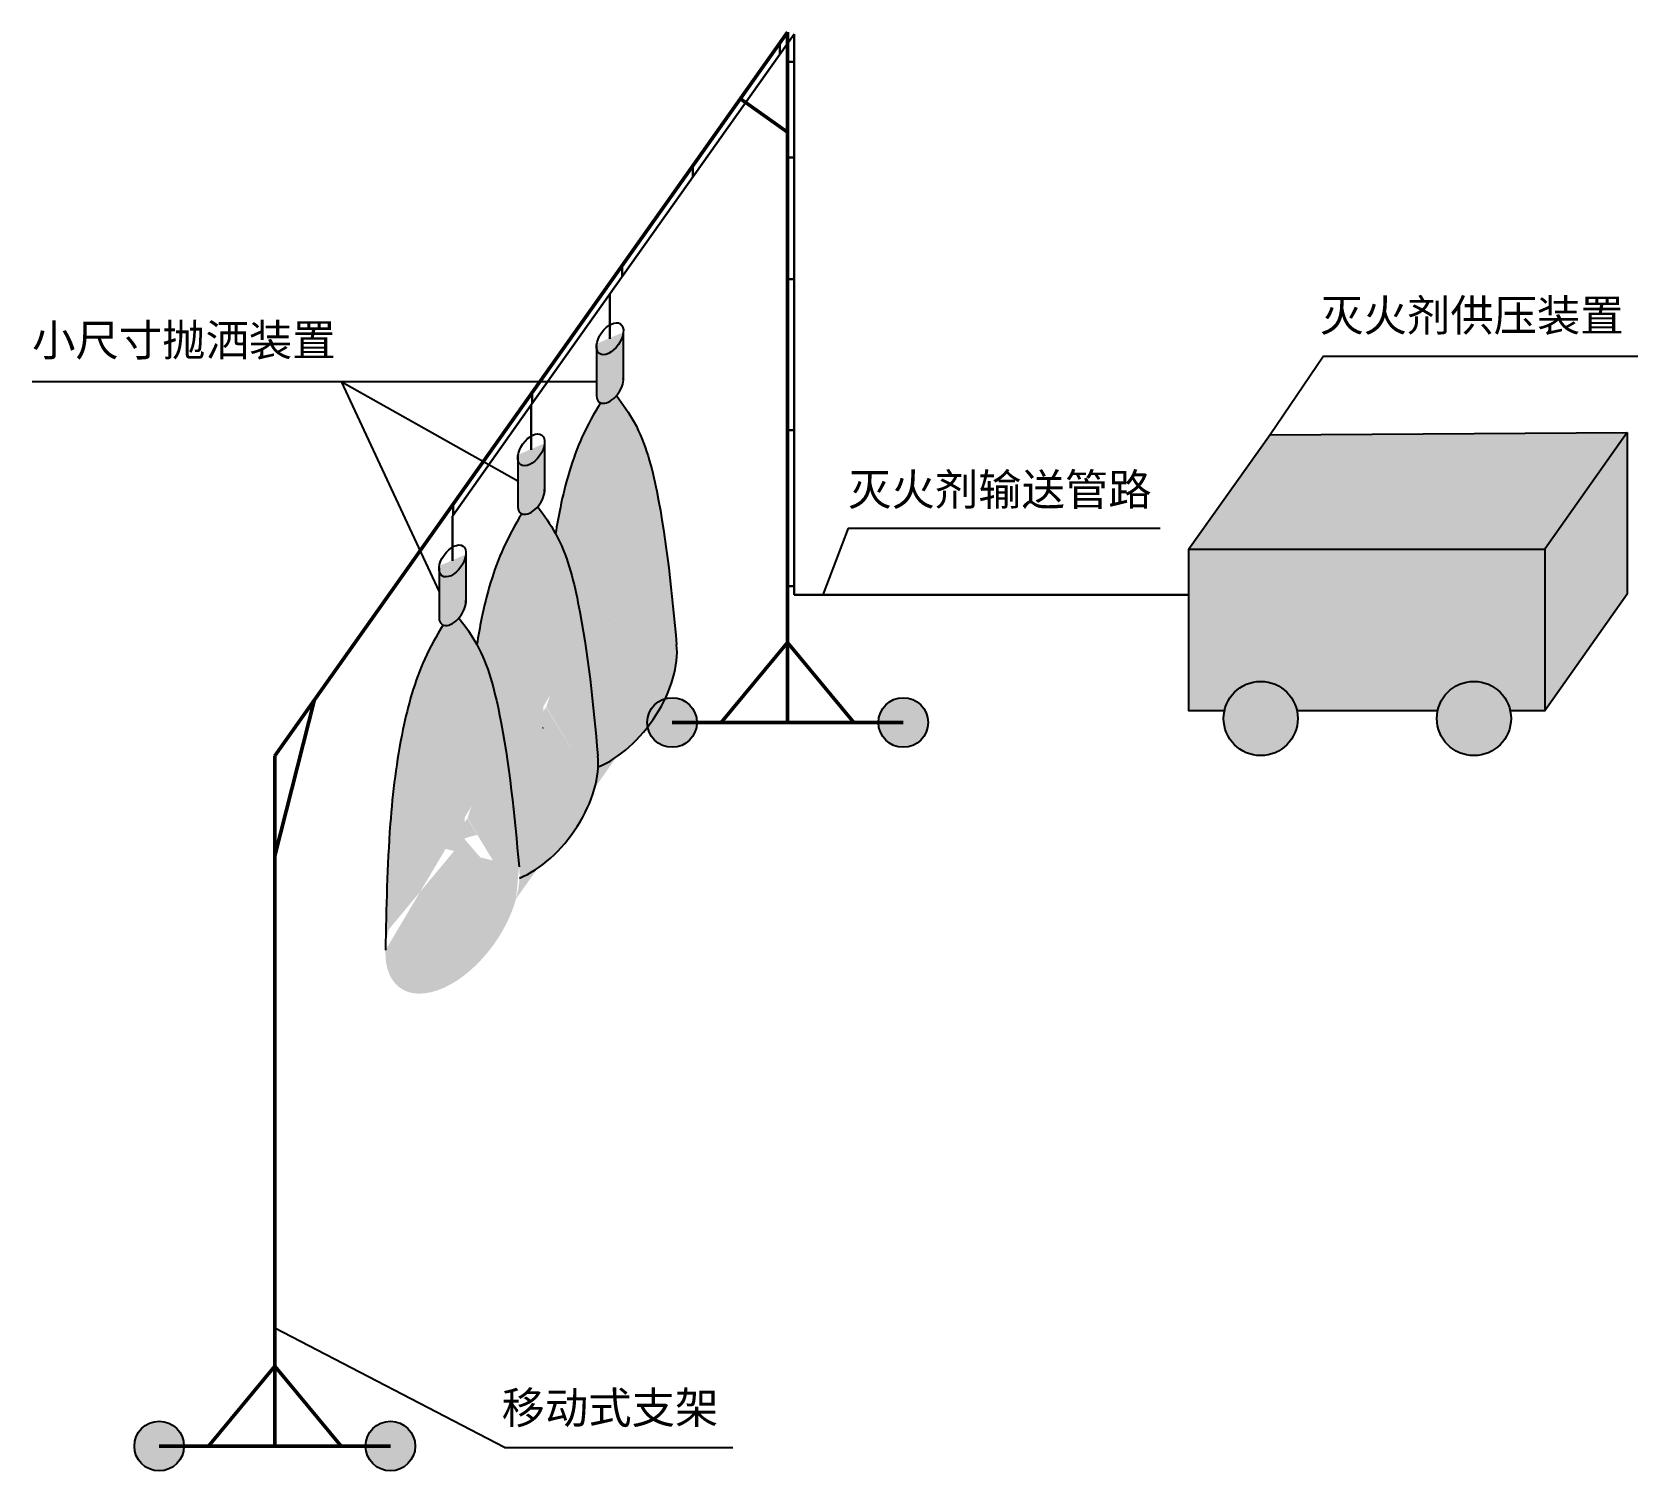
# Model space of a CAD drawing. Header units: millimetres. Extents: x -168 to 2937, y -666 to 1342.
# Drawn here: x 985.6 to 1137.2, y 957.2 to 1092.9 of the extents above; entities that cross this region are included whole.
import ezdxf

# ---------------------------------------------------------------- set-up
doc = ezdxf.new("R2010")
doc.units = ezdxf.units.MM
doc.styles.add('说明', font='', dxfattribs={"height": 3})
doc.styles.get('说明').set_extended_font_data('SimSun')

msp = doc.modelspace()

# ---------------------------------------------------------------- texts
at = {"char_height": 3, "attachment_point": 1, "style": '说明'}
for s, insert in [('灭火剂供压装置', (1107.17, 1067.68)), ('小尺寸抛洒装置', (985.62, 1065.35)), ('\\pt27;灭火剂输送管路', (1062.62, 1051.25)), ('移动式支架', (1029.92, 964.62))]:
    msp.add_mtext_dynamic_manual_height_columns(s, width=34.0553, gutter_width=15, heights=[0], dxfattribs=dict(at, insert=insert))

# ---------------------------------------------------------------- hatches: boundary and pattern name
h = msp.add_hatch(color=256)
h.set_gradient(color1=(52, 60, 57), one_color=1, tint=1, name='CYLINDER')
edge = h.paths.add_edge_path()
edge.add_line((1041.41, 1060.01), (1041.41, 1064.59))
edge.add_ellipse((1040.15, 1063.98), major_axis=(-0.99, -1.4), ratio=0.566577, start_angle=325.8443, end_angle=495.8782, ccw=False)
edge.add_line((1038.89, 1063.02), (1038.89, 1058.77))
edge.add_ellipse((1040.15, 1059.4), major_axis=(-0.99, -1.4), ratio=0.566577, start_angle=316.8844, end_angle=366.9704)
edge.add_ellipse((1040.15, 1059.4), major_axis=(-0.99, -1.4), ratio=0.566577, start_angle=366.9704, end_angle=439.9903)
edge.add_ellipse((1040.15, 1059.4), major_axis=(-0.99, -1.4), ratio=0.566577, start_angle=439.9903, end_angle=495.8782)
h = msp.add_hatch(color=151)
edge = h.paths.add_edge_path()
edge.add_spline(control_points=[(1046.44, 1035.12), (1046.05, 1039.25), (1045.67, 1043.38), (1044.96, 1047.51)], knot_values=[12.961916, 12.961916, 12.961916, 12.961916, 25.454521, 25.454521, 25.454521, 25.454521], degree=3, periodic=0)
edge.add_line((1044.96, 1047.51), (1039.48, 1045.52))
edge.add_line((1039.48, 1045.52), (1042.2, 1038.07))
edge.add_ellipse((1040.15, 1030.68), major_axis=(-4.94, -6.98), ratio=0.566577, start_angle=106.8408, end_angle=212.4839, ccw=False)
edge = h.paths.add_edge_path()
edge.add_spline(control_points=[(1036.79, 1052.9), (1036.23, 1051.33), (1035.6, 1048.89), (1035.15, 1046.42), (1035.02, 1045.59)], knot_values=[7.334051, 7.334051, 7.334051, 7.334051, 12.326303, 14.841013, 14.841013, 14.841013, 14.841013], degree=3, periodic=0)
edge.add_spline(control_points=[(1035.02, 1045.59), (1036.11, 1043.61), (1036.99, 1040.12), (1037.6, 1036.62), (1037.79, 1035.37)], knot_values=[4.044688, 4.044688, 4.044688, 4.044688, 10.865838, 14.629982, 14.629982, 14.629982, 14.629982], degree=3, periodic=0)
edge.add_ellipse((1040.15, 1030.68), major_axis=(-4.94, -6.98), ratio=0.566577, start_angle=212.4839, end_angle=253.2332, ccw=False)
edge.add_line((1042.2, 1038.07), (1036.79, 1052.9))
edge = h.paths.add_edge_path()
edge.add_spline(control_points=[(1044.96, 1047.51), (1044.84, 1048.2), (1044.28, 1051.16), (1043.32, 1054.97), (1041.53, 1057.57), (1041, 1058.28)], knot_values=[1.402987, 1.402987, 1.402987, 1.402987, 3.499065, 10.335958, 12.961916, 12.961916, 12.961916, 12.961916], degree=3, periodic=0)
edge.add_spline(control_points=[(1041, 1058.28), (1040.92, 1058.39), (1040.84, 1058.5), (1040.76, 1058.61)], knot_values=[0.992781, 0.992781, 0.992781, 0.992781, 1.402987, 1.402987, 1.402987, 1.402987], degree=3, periodic=0)
edge.add_ellipse((1040.15, 1059.4), major_axis=(-0.99, -1.4), ratio=0.566577, start_angle=366.9704, end_angle=439.9903, ccw=False)
edge.add_spline(control_points=[(1039.27, 1057.95), (1038.64, 1056.91), (1037.72, 1055.27), (1037.02, 1053.53), (1036.79, 1052.9)], knot_values=[1.695955, 1.695955, 1.695955, 1.695955, 5.338265, 7.334051, 7.334051, 7.334051, 7.334051], degree=3, periodic=0)
edge.add_line((1036.79, 1052.9), (1039.48, 1045.52))
edge.add_line((1039.48, 1045.52), (1044.96, 1047.51))
for color, points in [(30, [(1136.15, 1055.12), (1102.44, 1054.92), (1094.79, 1044.13), (1128.36, 1044.13)]), (42, [(1136.15, 1055.12), (1128.36, 1044.13), (1128.36, 1028.88), (1136.15, 1039.87)]), (40, [(1128.36, 1044.13), (1094.79, 1044.13), (1094.79, 1028.88), (1098.14, 1028.88, -0.810543), (1104.99, 1028.88), (1118.25, 1028.88, -0.810543), (1125.1, 1028.88), (1128.36, 1028.88)])]:
    msp.add_hatch(color=color).paths.add_polyline_path(points)
h = msp.add_hatch(color=256)
h.set_gradient(color1=(52, 60, 57), one_color=1, tint=1, name='CYLINDER')
edge = h.paths.add_edge_path()
edge.add_ellipse((1032.72, 1053.49), major_axis=(-0.99, -1.4), ratio=0.566577, start_angle=325.8443, end_angle=495.8782, ccw=False)
edge.add_line((1031.46, 1052.54), (1031.46, 1048.28))
edge.add_ellipse((1032.72, 1048.92), major_axis=(-0.99, -1.4), ratio=0.566577, start_angle=316.8844, end_angle=366.9704)
edge.add_ellipse((1032.72, 1048.92), major_axis=(-0.99, -1.4), ratio=0.566577, start_angle=366.9704, end_angle=439.9903)
edge.add_ellipse((1032.72, 1048.92), major_axis=(-0.99, -1.4), ratio=0.566577, start_angle=439.9903, end_angle=495.8782)
edge.add_line((1033.98, 1049.53), (1033.98, 1054.11))
h = msp.add_hatch(color=151)
edge = h.paths.add_edge_path()
edge.add_spline(control_points=[(1033.83, 1027.28), (1033.9, 1031.25), (1034.02, 1037.38), (1034.68, 1043.46), (1035.02, 1045.59)], knot_values=[14.841013, 14.841013, 14.841013, 14.841013, 26.734743, 33.199975, 33.199975, 33.199975, 33.199975], degree=3, periodic=0)
edge.add_spline(control_points=[(1035.02, 1045.59), (1035.02, 1045.6), (1034.53, 1046.48), (1033.94, 1047.31), (1033.33, 1048.12)], knot_values=[0.992781, 0.992781, 0.992781, 0.992781, 1.008525, 4.044688, 4.044688, 4.044688, 4.044688], degree=3, periodic=0)
edge.add_ellipse((1032.72, 1048.92), major_axis=(-0.99, -1.4), ratio=0.566577, start_angle=366.9704, end_angle=439.9903, ccw=False)
edge.add_spline(control_points=[(1031.83, 1047.47), (1031.21, 1046.42), (1029.47, 1043.33), (1028.29, 1039.06), (1027.72, 1035.94), (1027.59, 1035.11)], knot_values=[1.695955, 1.695955, 1.695955, 1.695955, 5.338265, 12.326303, 14.841013, 14.841013, 14.841013, 14.841013], degree=3, periodic=0)
edge.add_spline(control_points=[(1027.59, 1035.11), (1028.68, 1033.13), (1029.56, 1029.63), (1030.17, 1026.13), (1030.36, 1024.89)], knot_values=[4.044688, 4.044688, 4.044688, 4.044688, 10.865838, 14.629982, 14.629982, 14.629982, 14.629982], degree=3, periodic=0)
edge.add_ellipse((1032.72, 1020.19), major_axis=(-4.94, -6.98), ratio=0.566577, start_angle=221.2919, end_angle=253.2332, ccw=False)
edge = h.paths.add_edge_path()
edge.add_spline(control_points=[(1030.36, 1024.89), (1030.17, 1026.13), (1029.56, 1029.63), (1028.68, 1033.13), (1027.59, 1035.11)], knot_values=[4.044688, 4.044688, 4.044688, 4.044688, 7.808832, 14.629982, 14.629982, 14.629982, 14.629982], degree=3, periodic=0)
edge.add_spline(control_points=[(1027.59, 1035.11), (1027.24, 1032.98), (1026.59, 1026.89), (1026.47, 1020.77), (1026.4, 1016.8)], knot_values=[14.841013, 14.841013, 14.841013, 14.841013, 21.306245, 33.199975, 33.199975, 33.199975, 33.199975], degree=3, periodic=0)
edge.add_ellipse((1025.29, 1009.71), major_axis=(-4.94, -6.98), ratio=0.566577, start_angle=138.716, end_angle=221.284)
edge.add_ellipse((1032.72, 1020.19), major_axis=(-4.94, -6.98), ratio=0.566577, start_angle=253.2332, end_angle=318.716, ccw=False)
edge = h.paths.add_edge_path(flags=17)
edge.add_spline(control_points=[(1031.57, 1014.15), (1031.24, 1017.73), (1030.91, 1021.31), (1030.36, 1024.89)], knot_values=[14.629982, 14.629982, 14.629982, 14.629982, 25.454521, 25.454521, 25.454521, 25.454521], degree=3, periodic=0)
edge.add_ellipse((1032.72, 1020.19), major_axis=(-4.94, -6.98), ratio=0.566577, start_angle=253.2332, end_angle=318.716)
edge.add_ellipse((1025.29, 1009.71), major_axis=(-4.94, -6.98), ratio=0.566577, start_angle=138.716, end_angle=221.284, ccw=False)
h = msp.add_hatch(color=151)
edge = h.paths.add_edge_path(flags=17)
edge.add_spline(control_points=[(1039.01, 1024.64), (1038.67, 1028.22), (1038.34, 1031.8), (1037.79, 1035.37)], knot_values=[14.629982, 14.629982, 14.629982, 14.629982, 25.454521, 25.454521, 25.454521, 25.454521], degree=3, periodic=0)
edge.add_ellipse((1040.15, 1030.68), major_axis=(-4.94, -6.98), ratio=0.566577, start_angle=253.2332, end_angle=318.716)
edge.add_ellipse((1032.72, 1020.19), major_axis=(-4.94, -6.98), ratio=0.566577, start_angle=138.716, end_angle=221.284, ccw=False)
edge = h.paths.add_edge_path()
edge.add_spline(control_points=[(1037.79, 1035.37), (1037.6, 1036.62), (1036.99, 1040.12), (1036.11, 1043.61), (1035.02, 1045.59)], knot_values=[4.044688, 4.044688, 4.044688, 4.044688, 7.808832, 14.629982, 14.629982, 14.629982, 14.629982], degree=3, periodic=0)
edge.add_spline(control_points=[(1035.02, 1045.59), (1034.68, 1043.46), (1034.02, 1037.38), (1033.9, 1031.25), (1033.83, 1027.28)], knot_values=[14.841013, 14.841013, 14.841013, 14.841013, 21.306245, 33.199975, 33.199975, 33.199975, 33.199975], degree=3, periodic=0)
edge.add_ellipse((1032.72, 1020.19), major_axis=(-4.94, -6.98), ratio=0.566577, start_angle=138.716, end_angle=221.284)
edge.add_ellipse((1040.15, 1030.68), major_axis=(-4.94, -6.98), ratio=0.566577, start_angle=253.2332, end_angle=318.716, ccw=False)
h = msp.add_hatch(color=256)
h.set_gradient(color1=(52, 60, 57), one_color=1, tint=1, name='CYLINDER')
edge = h.paths.add_edge_path()
edge.add_ellipse((1025.29, 1043.01), major_axis=(-0.99, -1.4), ratio=0.566577, start_angle=325.8443, end_angle=495.8782, ccw=False)
edge.add_line((1024.03, 1042.05), (1024.03, 1037.8))
edge.add_ellipse((1025.29, 1038.43), major_axis=(-0.99, -1.4), ratio=0.566577, start_angle=316.8844, end_angle=366.9704)
edge.add_ellipse((1025.29, 1038.43), major_axis=(-0.99, -1.4), ratio=0.566577, start_angle=366.9704, end_angle=439.9903)
edge.add_ellipse((1025.29, 1038.43), major_axis=(-0.99, -1.4), ratio=0.566577, start_angle=439.9903, end_angle=495.8782)
edge.add_line((1026.55, 1039.05), (1026.55, 1043.62))
h = msp.add_hatch(color=151)
edge = h.paths.add_edge_path()
edge.add_ellipse((1032.72, 1020.19), major_axis=(-4.94, -6.98), ratio=0.566577, start_angle=138.716, end_angle=221.284)
edge.add_ellipse((1040.15, 1030.68), major_axis=(-4.94, -6.98), ratio=0.566577, start_angle=318.716, end_angle=319.0513)
edge.add_ellipse((1040.15, 1030.68), major_axis=(-4.94, -6.98), ratio=0.566577, start_angle=319.0513, end_angle=401.284)
edge = h.paths.add_edge_path()
edge.add_ellipse((1040.15, 1030.68), major_axis=(-4.94, -6.98), ratio=0.566577, start_angle=253.2332, end_angle=318.716)
edge.add_ellipse((1032.72, 1020.19), major_axis=(-4.94, -6.98), ratio=0.566577, start_angle=138.716, end_angle=221.284, ccw=False)
edge.add_ellipse((1040.15, 1030.68), major_axis=(-4.94, -6.98), ratio=0.566577, start_angle=41.284, end_angle=85.5839)
edge.add_arc((1046.01, 1027.77), 2.34, 180, 190.4638, ccw=False)
edge.add_arc((1046.01, 1027.77), 2.34, 105.9338, 180, ccw=False)
edge.add_ellipse((1040.15, 1030.68), major_axis=(-4.94, -6.98), ratio=0.566577, start_angle=106.8408, end_angle=253.2332)
h = msp.add_hatch(color=151)
edge = h.paths.add_edge_path()
edge.add_ellipse((1025.29, 1009.71), major_axis=(-4.94, -6.98), ratio=0.566577, start_angle=319.0513, end_angle=498.716)
edge.add_ellipse((1032.72, 1020.19), major_axis=(-4.94, -6.98), ratio=0.566577, start_angle=319.0513, end_angle=401.284, ccw=False)
edge.add_ellipse((1025.29, 1009.71), major_axis=(-4.94, -6.98), ratio=0.566577, start_angle=221.2919, end_angle=319.0513)
edge = h.paths.add_edge_path()
edge.add_spline(control_points=[(1026.4, 1016.8), (1026.47, 1020.77), (1026.59, 1026.89), (1027.24, 1032.98), (1027.59, 1035.11)], knot_values=[14.841013, 14.841013, 14.841013, 14.841013, 26.734743, 33.199975, 33.199975, 33.199975, 33.199975], degree=3, periodic=0)
edge.add_spline(control_points=[(1027.59, 1035.11), (1027.59, 1035.11), (1027.1, 1036), (1026.51, 1036.83), (1025.89, 1037.64)], knot_values=[0.992781, 0.992781, 0.992781, 0.992781, 1.008525, 4.044688, 4.044688, 4.044688, 4.044688], degree=3, periodic=0)
edge.add_ellipse((1025.29, 1038.43), major_axis=(-0.99, -1.4), ratio=0.566577, start_angle=366.9704, end_angle=439.9903, ccw=False)
edge.add_spline(control_points=[(1024.4, 1036.98), (1023.78, 1035.94), (1022.04, 1032.85), (1020.28, 1026.47), (1019.17, 1017.23), (1019.04, 1010.26), (1018.96, 1006.28)], knot_values=[1.695955, 1.695955, 1.695955, 1.695955, 5.338265, 12.326303, 21.306245, 33.238811, 33.238811, 33.238811, 33.238811], degree=3, periodic=0)
edge.add_ellipse((1025.29, 1009.71), major_axis=(-4.94, -6.98), ratio=0.566577, start_angle=221.2919, end_angle=319.0513, ccw=False)
edge = h.paths.add_edge_path()
edge.add_ellipse((1025.29, 1009.71), major_axis=(-4.94, -6.98), ratio=0.566577, start_angle=138.716, end_angle=221.284)
edge.add_ellipse((1032.72, 1020.19), major_axis=(-4.94, -6.98), ratio=0.566577, start_angle=318.716, end_angle=319.0513)
edge.add_ellipse((1032.72, 1020.19), major_axis=(-4.94, -6.98), ratio=0.566577, start_angle=319.0513, end_angle=401.284)
edge = h.paths.add_edge_path(flags=17)
edge.add_spline(control_points=[(1031.57, 1014.15), (1031.24, 1017.73), (1030.91, 1021.31), (1030.36, 1024.89)], knot_values=[14.629982, 14.629982, 14.629982, 14.629982, 25.454521, 25.454521, 25.454521, 25.454521], degree=3, periodic=0)
edge.add_ellipse((1032.72, 1020.19), major_axis=(-4.94, -6.98), ratio=0.566577, start_angle=253.2332, end_angle=318.716)
edge.add_ellipse((1025.29, 1009.71), major_axis=(-4.94, -6.98), ratio=0.566577, start_angle=138.716, end_angle=221.284, ccw=False)
edge = h.paths.add_edge_path()
edge.add_ellipse((1032.72, 1020.19), major_axis=(-4.94, -6.98), ratio=0.566577, start_angle=41.284, end_angle=138.716)
edge.add_ellipse((1040.15, 1030.68), major_axis=(-4.94, -6.98), ratio=0.566577, start_angle=319.0513, end_angle=401.284, ccw=False)
edge.add_ellipse((1032.72, 1020.19), major_axis=(-4.94, -6.98), ratio=0.566577, start_angle=221.2919, end_angle=253.2332)
edge.add_spline(control_points=[(1030.36, 1024.89), (1030.91, 1021.31), (1031.24, 1017.73), (1031.57, 1014.15)], knot_values=[14.629982, 14.629982, 14.629982, 14.629982, 25.454521, 25.454521, 25.454521, 25.454521], degree=3, periodic=0)
edge.add_ellipse((1025.29, 1009.71), major_axis=(-4.94, -6.98), ratio=0.566577, start_angle=138.716, end_angle=221.284, ccw=False)
h = msp.add_hatch(color=256)
h.paths.add_polyline_path([(1098.06, 1028.15, 1), (1105.07, 1028.15, 1)])
h.paths.add_polyline_path([(1125.18, 1028.15, 1), (1118.17, 1028.15, 1)])
h = msp.add_hatch(color=7)
h.paths.add_polyline_path([(1070.16, 1027.77, 1), (1065.49, 1027.77, 1)])
h.paths.add_polyline_path([(1048.34, 1027.77, 1), (1043.67, 1027.77, 1)])
h.paths.add_polyline_path([(1021.77, 959.5, 1), (1017.1, 959.5, 1)])
h.paths.add_polyline_path([(999.95, 959.5, 1), (995.28, 959.5, 1)])

# ---------------------------------------------------------------- linework, layer by layer
at = {"color": 253, "lineweight": 50}
for p, q in [((1056.92, 1092.91), (1008.52, 1024.63)), ((1056.92, 1092.91), (1056.92, 1027.77)), ((1056.92, 1083.46), (1052.46, 1086.62)), ((1050.65, 1027.77), (1056.92, 1035.32)), ((1063.18, 1027.77), (1056.92, 1035.32)), ((1008.52, 1015.19), (1012.28, 1029.93)), ((1046.01, 1027.77), (1067.83, 1027.77)), ((1008.52, 1024.63), (1008.52, 959.5)), ((1002.26, 959.5), (1008.52, 967.05)), ((1014.79, 959.5), (1008.52, 967.05)), ((997.61, 959.5), (1019.43, 959.5))]:
    msp.add_line(p, q, dxfattribs=at)
at = {"color": 150, "lineweight": 30}
for p, q in [((1057.52, 1092.72), (1032.72, 1057.74)), ((1057.52, 1092.72), (1057.52, 1039.81)), ((1040.15, 1063.98), (1040.15, 1068.22)), ((1032.72, 1057.74), (1025.29, 1047.25)), ((1032.72, 1053.49), (1032.72, 1057.74)), ((1025.29, 1043.01), (1025.29, 1047.25)), ((1057.52, 1039.81), (1094.79, 1039.81))]:
    msp.add_line(p, q, dxfattribs=at)
at = {"lineweight": 30}
for p, q in [((1056.17, 1090.82), (1056.17, 1091.86)), ((1056.92, 1090.1), (1057.52, 1090.1)), ((1056.92, 1081.07), (1057.52, 1081.07)), ((1047.97, 1079.25), (1047.97, 1080.28)), ((1041.29, 1069.83), (1041.29, 1070.86)), ((1056.92, 1069.6), (1057.52, 1069.6)), ((1032.82, 1057.88), (1032.82, 1058.92)), ((1056.92, 1055.35), (1057.52, 1055.35)), ((1025.35, 1047.34), (1025.35, 1048.37)), ((1056.92, 1040.64), (1057.52, 1040.64))]:
    msp.add_line(p, q, dxfattribs=at)
for p, q in [((1041.41, 1064.59), (1041.41, 1060.01)), ((1038.89, 1063.34), (1038.89, 1058.77)), ((1107.5, 1062.32), (1102.44, 1054.92)), ((1107.5, 1062.32), (1137.15, 1062.32)), ((985.62, 1059.95), (1014.78, 1059.95)), ((1014.78, 1059.95), (1024.03, 1040.09)), ((1014.78, 1059.95), (1031.46, 1050.57)), ((1014.78, 1059.95), (1038.89, 1059.95)), ((1102.44, 1054.92), (1094.79, 1044.13)), ((1102.44, 1054.92), (1136.15, 1055.12)), ((1136.15, 1055.12), (1128.36, 1044.13)), ((1136.15, 1055.12), (1136.15, 1039.87)), ((1033.98, 1054.11), (1033.98, 1049.53)), ((1031.46, 1052.86), (1031.46, 1048.28)), ((1062.62, 1046.12), (1060.25, 1039.81)), ((1062.62, 1046.12), (1092.08, 1046.12)), ((1026.55, 1043.62), (1026.55, 1039.05)), ((1024.03, 1042.37), (1024.03, 1037.8)), ((1136.15, 1039.87), (1128.36, 1028.88)), ((1030.2, 959.36), (1008.52, 970.63)), ((1030.2, 959.36), (1051.75, 959.36))]:
    msp.add_line(p, q)
for points in [[(1098.14, 1028.88), (1094.79, 1028.88), (1094.79, 1044.13), (1128.36, 1044.13), (1128.36, 1028.88), (1125.1, 1028.88)], [(1118.25, 1028.88), (1104.99, 1028.88)]]:
    msp.add_lwpolyline(points)
for centre, radius in [((1101.56, 1028.15), 3.5), ((1121.68, 1028.15), 3.5), ((1046.01, 1027.77), 2.34), ((1067.83, 1027.77), 2.34), ((997.61, 959.5), 2.34), ((1019.43, 959.5), 2.34)]:
    msp.add_circle(centre, radius)
for centre in [(1040.15, 1063.98), (1032.72, 1053.49), (1025.29, 1043.01)]:
    msp.add_ellipse(centre, major_axis=(-0.99, -1.4), ratio=0.566577)
for centre, major_axis, start_param, end_param in [((1040.15, 1059.4), (-0.99, -1.4), 5.530677, 8.84621), ((1032.72, 1048.92), (-0.99, -1.4), 5.530677, 8.84621), ((1025.29, 1038.43), (-0.99, -1.4), 5.530677, 8.84621), ((1040.15, 1030.68), (-4.94, -6.98), 7.003727, 8.86816), ((1032.72, 1020.19), (-4.94, -6.98), 10.14532, 10.145457), ((1032.72, 1020.19), (-4.94, -6.98), 7.003727, 8.86816)]:
    msp.add_ellipse(centre, major_axis=major_axis, ratio=0.566577, start_param=start_param, end_param=end_param)
for points, knots in [([(1039.27, 1057.95), (1038.64, 1056.91), (1036.9, 1053.82), (1035.72, 1049.54), (1035.15, 1046.42), (1035.02, 1045.59)], [1.695955, 1.695955, 1.695955, 1.695955, 5.338265, 12.326303, 14.841013, 14.841013, 14.841013, 14.841013]), ([(1040.76, 1058.61), (1041.37, 1057.8), (1043.28, 1055.11), (1045.33, 1047.03), (1045.99, 1039.95), (1046.44, 1035.12)], [0.992781, 0.992781, 0.992781, 0.992781, 4.028944, 10.865838, 25.454521, 25.454521, 25.454521, 25.454521]), ([(1031.83, 1047.47), (1031.21, 1046.42), (1029.47, 1043.33), (1028.29, 1039.06), (1027.72, 1035.94), (1027.59, 1035.11)], [1.695955, 1.695955, 1.695955, 1.695955, 5.338265, 12.326303, 14.841013, 14.841013, 14.841013, 14.841013]), ([(1033.33, 1048.12), (1033.94, 1047.31), (1035.85, 1044.62), (1037.9, 1036.55), (1038.56, 1029.46), (1039.01, 1024.64)], [0.992781, 0.992781, 0.992781, 0.992781, 4.028944, 10.865838, 25.454521, 25.454521, 25.454521, 25.454521]), ([(1033.33, 1048.12), (1033.94, 1047.31), (1035.85, 1044.62), (1037.9, 1036.55), (1038.56, 1029.46), (1039.01, 1024.64)], [0.992781, 0.992781, 0.992781, 0.992781, 4.028944, 10.865838, 25.454521, 25.454521, 25.454521, 25.454521]), ([(1024.4, 1036.98), (1023.78, 1035.94), (1022.04, 1032.85), (1020.28, 1026.47), (1019.17, 1017.23), (1019.04, 1010.26), (1018.96, 1006.28)], [1.695955, 1.695955, 1.695955, 1.695955, 5.338265, 12.326303, 21.306245, 33.238811, 33.238811, 33.238811, 33.238811]), ([(1025.89, 1037.64), (1026.51, 1036.83), (1028.42, 1034.14), (1030.47, 1026.06), (1031.13, 1018.98), (1031.57, 1014.15)], [0.992781, 0.992781, 0.992781, 0.992781, 4.028944, 10.865838, 25.454521, 25.454521, 25.454521, 25.454521])]:
    msp.add_open_spline(points, degree=3, knots=knots)
msp.add_open_spline([(1033.83, 1027.28), (1033.83, 1027.27), (1033.83, 1027.26), (1033.83, 1027.25)], degree=3)

msp.set_redraw_order([(e.dxf.handle, doc.entitydb.next_handle()) for e in msp.query("TEXT MTEXT ATTDEF DIMENSION ARC_DIMENSION")])  # texts and dimensions are drawn at this point

doc.saveas('drawing.dxf')
